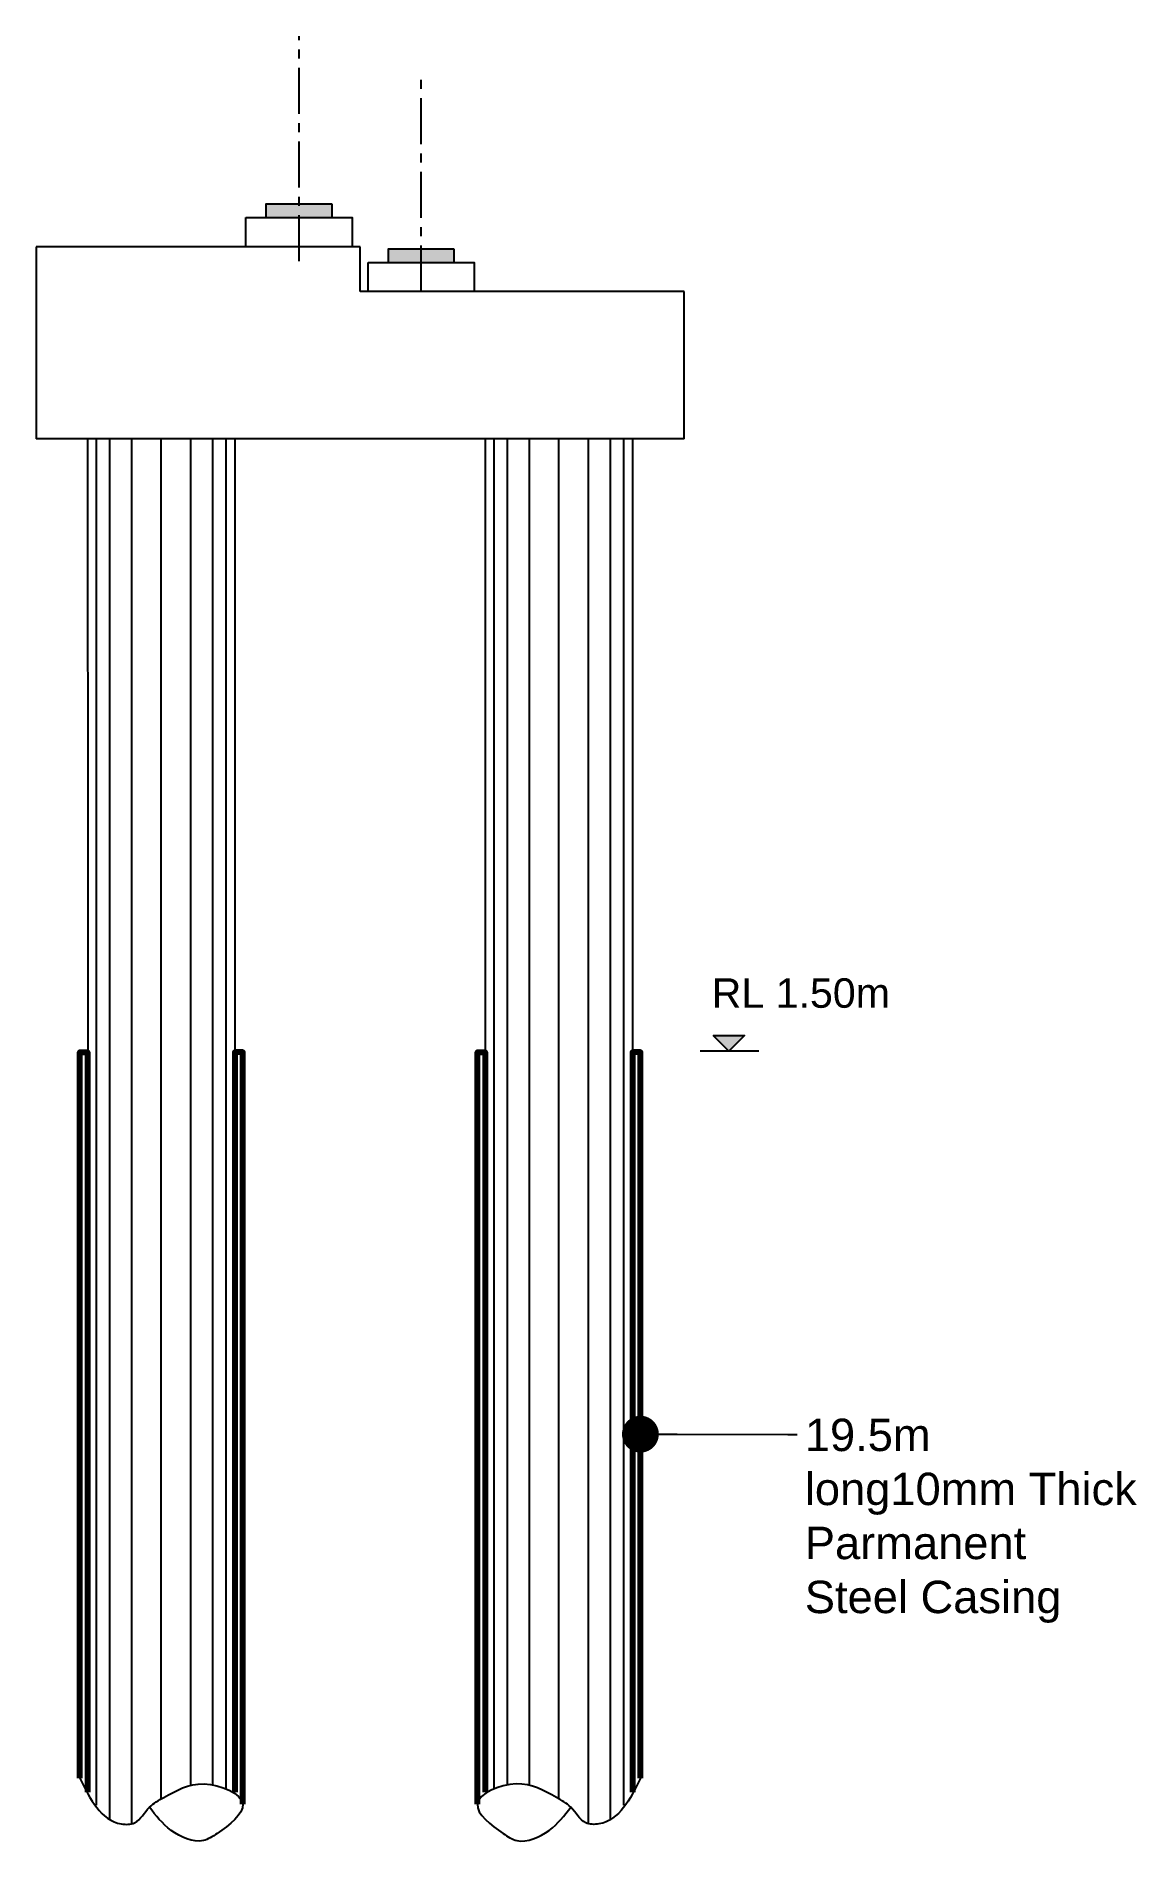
# Model space of a CAD drawing. Header units: millimetres. Extents: x 645430 to 1329725, y -477752 to 44877.
# Drawn here: x 959278 to 966753, y -134488 to -122222 of the extents above; entities that cross this region are included whole.
import ezdxf

# ---------------------------------------------------------------- set-up
doc = ezdxf.new("R2010")
doc.units = ezdxf.units.MM
doc.header["$LTSCALE"] = 250
doc.linetypes.add('CENTER', pattern=[2, 1.25, -0.25, 0.25, -0.25])
for name, color, linetype in [('Center Line', 34, 'Continuous'), ('dim', 4, 'Continuous'), ('Dimision', 4, 'Continuous'), ('hatch', 35, 'Continuous'), ('Pile', 11, 'Continuous'), ('Pire Line', 11, 'Continuous'), ('Text', 7, 'Continuous')]:
    doc.layers.add(name, color=color, linetype=linetype)
doc.layers.add('Steel Casing', color=5, linetype='Continuous', lineweight=80)
doc.styles.add('ROMANS', font='arial.ttf', dxfattribs={"height": 200})
doc.styles.get("Standard").update_dxf_attribs({"font": 'times.ttf'})
doc.dimstyles.new('ISO-25', dxfattribs={"dimtxt": 75, "dimasz": 45, "dimexe": 125, "dimexo": 75.625, "dimgap": 60, "dimtad": 1, "dimdec": 0, "dimtxsty": 'Standard', "dimblk": 'DOT', "dimcen": 52.5, "dimdle": 100, "dimclrd": 256, "dimclre": 256, "dimclrt": 256, "dimadec": 0, "dimazin": 0, "dimtfac": 1, "dimtdec": 0, "dimtix": 1, "dimtmove": 0, "dimatfit": 3, "dimldrblk": 'DOT', "dimfxl": 1, "dimlwd": -1, "dimarcsym": 0})

msp = doc.modelspace()

# ---------------------------------------------------------------- texts
at = {"layer": 'Text', "style": 'ROMANS'}
msp.add_text('RL 1.50m', height=200, dxfattribs=at).set_placement((963864.9, -128818.5))
at = {"layer": 'Text', "insert": (964497.7, -131608.2), "char_height": 220, "width": 2359.365, "attachment_point": 1, "style": 'ROMANS'}
msp.add_mtext('19.5m long10mm Thick Parmanent  Steel Casing ', dxfattribs=at)

# ---------------------------------------------------------------- blocks, each defined once
blk = doc.blocks.new('_Dot')
at = {"color": 0, "linetype": 'ByBlock', "lineweight": -2}
blk.add_line((-0.5, 0), (-1, 0), dxfattribs=at)
at = {"color": 0, "linetype": 'ByBlock', "const_width": 0.5}
blk.add_lwpolyline([(-0.25, 0, 1), (0.25, 0, 1)], format="xyb", close=True, dxfattribs=at)

# ---------------------------------------------------------------- hatches: boundary and pattern name
at = {"layer": 'Dimision', "ltscale": 5}
msp.add_hatch(color=256, dxfattribs=at).paths.add_polyline_path([(963875.8, -129007.1), (964087.9, -129007.1), (963981.8, -129113.2)])
at = {"layer": 'Pire Line', "ltscale": 3}
h = msp.add_hatch(color=256, dxfattribs=at)
h.paths.add_polyline_path([(961288, -123363.9), (961063, -123363.9), (961063, -123453.9), (961288, -123453.9)])
h.paths.add_polyline_path([(961063, -123363.9), (960838, -123363.9), (960838, -123453.9), (961063, -123453.9)])
h = msp.add_hatch(color=256, dxfattribs=at)
h.paths.add_polyline_path([(962117.5, -123667.9), (961892.5, -123667.9), (961892.5, -123757.9), (962117.5, -123757.9)])
h.paths.add_polyline_path([(961892.5, -123667.9), (961667.5, -123667.9), (961667.5, -123757.9), (961892.5, -123757.9)])

# ---------------------------------------------------------------- linework, layer by layer
at = {"layer": 'Center Line', "linetype": 'CENTER'}
for p, q in [((961063, -123749.6), (961063, -122222)), ((961892.5, -123955.9), (961892.5, -122503))]:
    msp.add_line(p, q, dxfattribs=at)
at = {"layer": 'dim', "ltscale": 30}
for points in [[(959574.6, -134049.3), (959856.3, -134359.2), (959946.2, -134351.8), (960047.4, -134245.8), (960144.7, -134179.9), (960419, -134088.1), (960681.3, -134225.4), (960507.3, -134424.2), (960413.7, -134471.9), (960194.6, -134403.2), (960047.4, -134245.8)], [(963381.4, -134049.4), (963099.6, -134359.2), (963009.7, -134351.8), (962908.5, -134245.8), (962811.2, -134179.9), (962537, -134088.1), (962274.6, -134225.4), (962448.6, -134424.2), (962542.2, -134471.9), (962761.3, -134403.2), (962908.5, -134245.8)]]:
    msp.add_spline(points, degree=3, dxfattribs=at)
at = {"layer": 'Dimision', "ltscale": 5}
msp.add_line((964185, -129113.2), (963788.2, -129113.2), dxfattribs=at)
msp.add_lwpolyline([(963875.8, -129007.1), (964087.9, -129007.1), (963981.8, -129113.2)], close=True, dxfattribs=at)
at = {"layer": 'hatch', "ltscale": 3}
for p, q in [((959687.5, -129118.9), (959687.5, -124955.9)), ((959777.9, -129118.9), (959777.9, -124955.9)), ((959777.9, -129118.9), (959777.9, -124955.9)), ((959927.9, -129118.9), (959927.9, -124955.9)), ((960127.9, -129118.9), (960127.9, -124955.9)), ((960127.9, -129118.9), (960127.9, -124955.9)), ((960127.9, -129118.9), (960127.9, -124955.9)), ((960127.9, -129118.9), (960127.9, -124955.9)), ((960327.9, -129118.9), (960327.9, -124955.9)), ((960477.9, -129118.9), (960477.9, -124955.9)), ((960477.9, -129118.9), (960477.9, -124955.9)), ((960568.3, -129118.9), (960568.3, -124955.9)), ((962387.6, -129118.9), (962387.6, -124955.9)), ((962478, -129118.9), (962478, -124955.9)), ((962478, -129118.9), (962478, -124955.9)), ((962628, -129118.9), (962628, -124955.9)), ((962828, -129118.9), (962828, -124955.9)), ((962828, -129118.9), (962828, -124955.9)), ((962828, -129118.9), (962828, -124955.9)), ((962828, -129118.9), (962828, -124955.9)), ((963028, -129118.9), (963028, -124955.9)), ((963178, -129118.9), (963178, -124955.9)), ((963178, -129118.9), (963178, -124955.9)), ((963268.4, -129118.9), (963268.4, -124955.9)), ((959687.5, -134233.1), (959687.5, -129118.9)), ((959777.9, -134323.9), (959777.9, -129118.9)), ((959777.9, -134319.4), (959777.9, -129118.9)), ((959927.9, -134361.3), (959927.9, -129118.9)), ((960127.9, -134189.2), (960127.9, -129118.9)), ((960127.9, -134189.2), (960127.9, -129118.9)), ((960127.9, -134189.2), (960127.9, -129118.9)), ((960127.9, -134189.2), (960127.9, -129118.9)), ((960327.9, -134097.3), (960327.9, -129118.9)), ((960477.9, -134094.7), (960477.9, -129118.9)), ((960477.9, -134094.7), (960477.9, -129118.9)), ((960568.3, -134121.2), (960568.3, -129118.9)), ((962387.6, -134121.2), (962387.6, -129118.9)), ((962478, -134094.7), (962478, -129118.9)), ((962478, -134094.7), (962478, -129118.9)), ((962628, -134097.3), (962628, -129118.9)), ((962828, -134189.2), (962828, -129118.9)), ((962828, -134189.2), (962828, -129118.9)), ((962828, -134189.2), (962828, -129118.9)), ((962828, -134189.2), (962828, -129118.9)), ((963028, -134361.3), (963028, -129118.9)), ((963178, -134323.9), (963178, -129118.9)), ((963178, -134319.4), (963178, -129118.9)), ((963268.4, -134233.1), (963268.4, -129118.9))]:
    msp.add_line(p, q, dxfattribs=at)
at = {"layer": 'Pile', "ltscale": 3}
for p, q in [((961478, -123651.9), (959278, -123651.9)), ((961478, -123955.9), (961478, -123651.9)), ((963678, -123955.9), (961478, -123955.9)), ((963678, -124955.9), (959278, -124955.9))]:
    msp.add_line(p, q, dxfattribs=at)
for points in [[(959627.9, -124955.9), (959628, -128118.9), (959628.2, -134144.2)], [(960627.9, -124955.9), (960627.9, -129118.9)], [(962328, -124955.9), (962328.1, -129118.9)], [(963328, -124955.9), (963327.9, -128118.9), (963327.7, -134144.2)], [(960627.8, -129118.9), (960627.6, -134144.2)], [(962328.1, -129118.9), (962328.3, -134144.2)]]:
    msp.add_lwpolyline(points, dxfattribs=at)
at = {"layer": 'Pire Line', "ltscale": 3}
for p, q in [((959278, -123651.9), (959278, -124955.9)), ((963678, -124955.9), (963678, -123955.9))]:
    msp.add_line(p, q, dxfattribs=at)
at = {"layer": 'Pire Line', "ltscale": 5}
for points in [[(961288, -123363.9), (960838, -123363.9), (960838, -123453.9), (961288, -123453.9)], [(962117.5, -123667.9), (961667.5, -123667.9), (961667.5, -123757.9), (962117.5, -123757.9)]]:
    msp.add_lwpolyline(points, close=True, dxfattribs=at)
at = {"layer": 'Pire Line', "ltscale": 3}
for points in [[(960703, -123453.9), (961423, -123453.9), (961423, -123651.9), (960703, -123651.9)], [(961532.5, -123757.9), (962252.5, -123757.9), (962252.5, -123955.9), (961532.5, -123955.9)]]:
    msp.add_lwpolyline(points, close=True, dxfattribs=at)
at = {"layer": 'Steel Casing', "linetype": 'Continuous', "ltscale": 0.3}
for points in [[(959574.6, -134049.3), (959574.5, -129118.9), (959627.8, -129118.9), (959627.8, -134143.6)], [(960681.3, -134225.4), (960681.3, -129118.9), (960628, -129118.9), (960628, -134143.6)], [(962274.6, -134225.4), (962274.6, -129118.9), (962327.9, -129118.9), (962327.9, -134143.6)], [(963381.4, -134049.4), (963381.4, -129118.9), (963328.1, -129118.9), (963328.1, -134143.6)]]:
    msp.add_lwpolyline(points, dxfattribs=at)

msp.set_redraw_order([(e.dxf.handle, doc.entitydb.next_handle()) for e in msp.query("TEXT MTEXT ATTDEF DIMENSION ARC_DIMENSION")])  # texts and dimensions are drawn at this point

# ---------------------------------------------------------------- leaders
at = {"ltscale": 0.25}
msp.add_leader([(963381.3, -131713.4), (964382.5, -131715.5), (964446.1, -131715.5)], dimstyle='ISO-25', override={"dimasz": 250, "dimgap": 40, "dimtad": 0, "dimfxl": 35, "dimfxlon": 1, "dimarcsym": 2}, dxfattribs=at)

doc.saveas('drawing.dxf')
